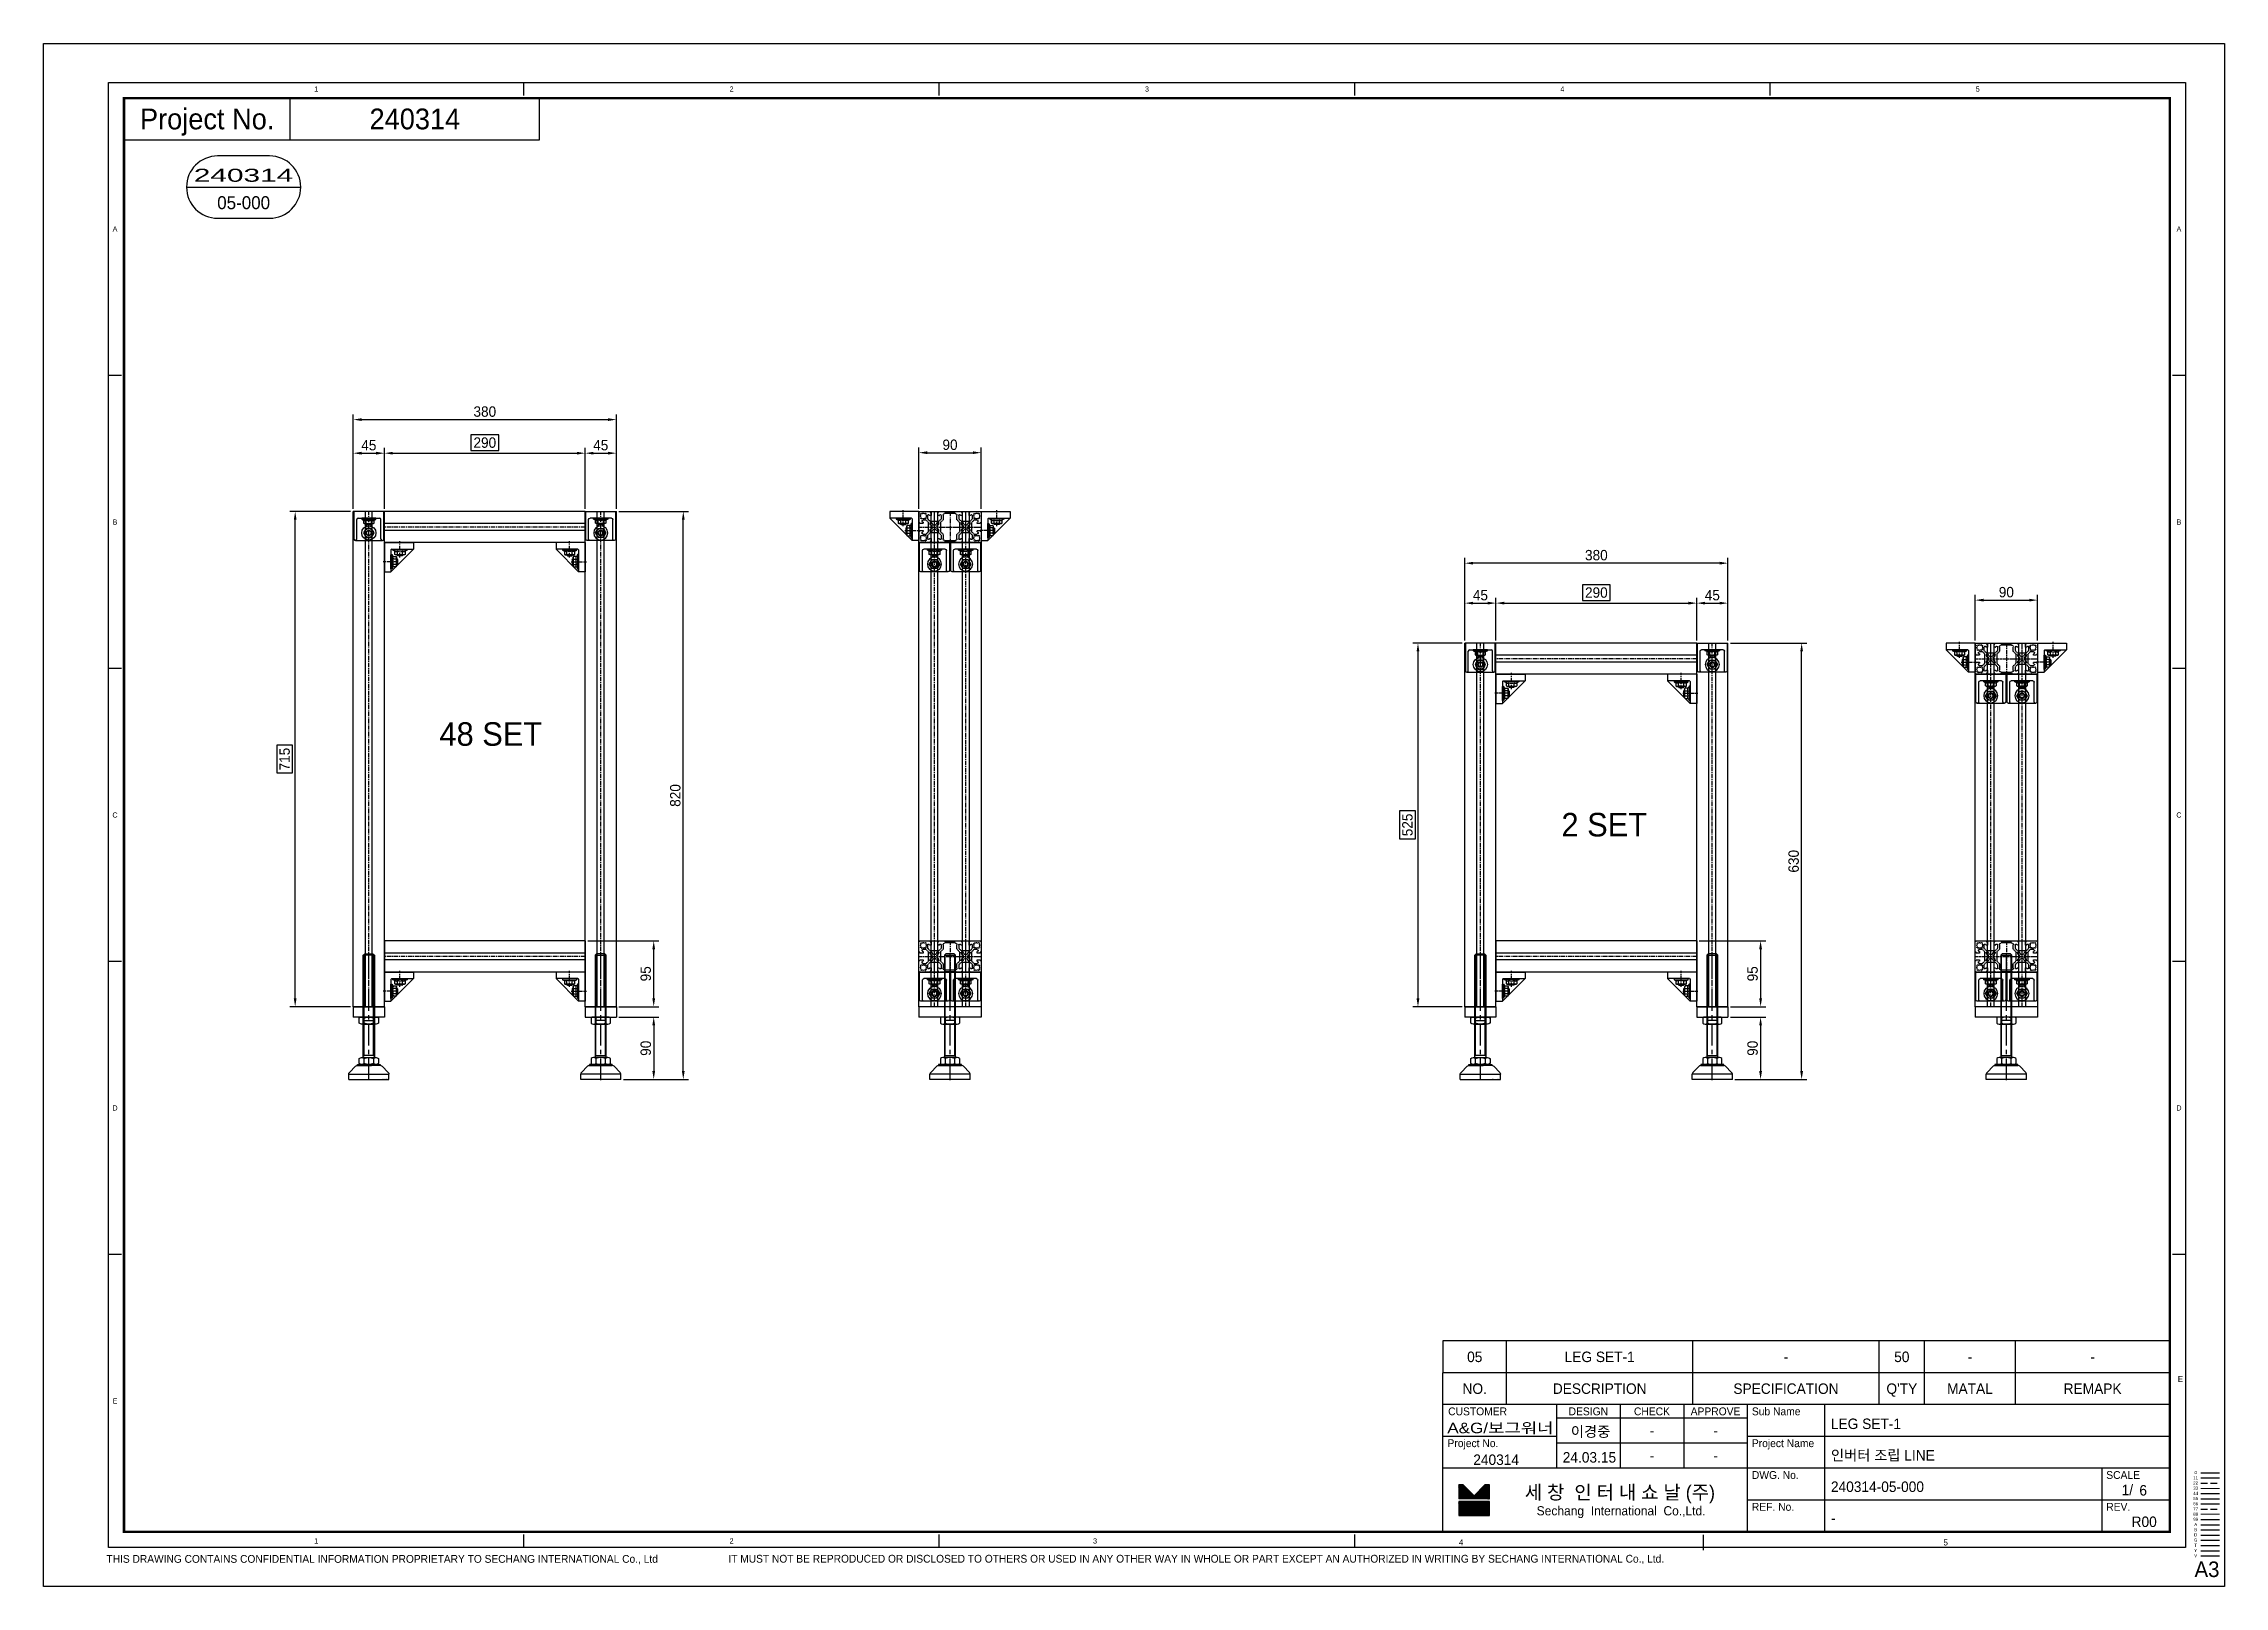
# Model space of a CAD drawing. Header units: inches. Extents: x 0 to 77285, y -118 to 40065.
# Drawn here: x 67940 to 71090, y 7929 to 10156 of the extents above; entities that cross this region are included whole.
import ezdxf
from ezdxf.enums import TextEntityAlignment as Align

# ---------------------------------------------------------------- set-up
doc = ezdxf.new("R2010")
doc.units = ezdxf.units.IN
doc.header["$LTSCALE"] = 5
doc.header["$MEASUREMENT"] = 0
for name, pattern in [('CENTER', [2, 1.25, -0.25, 0.25, -0.25]), ('HIDDEN', [0.375, 0.25, -0.125]), ('PHANTOM', [2.5, 1.25, -0.25, 0.25, -0.25, 0.25, -0.25])]:
    doc.linetypes.add(name, pattern=pattern)
for name, color, linetype in [('11', 1, 'CENTER'), ('22', 2, 'HIDDEN'), ('44', 4, 'Continuous'), ('55', 5, 'Continuous'), ('66', 6, 'PHANTOM'), ('77', 40, 'HIDDEN'), ('99', 181, 'Continuous'), ('A', 8, 'Continuous'), ('B', 123, 'Continuous'), ('D', 3, 'Continuous'), ('G', 231, 'Continuous'), ('T', 3, 'Continuous'), ('VV', 1, 'Continuous'), ('Y', 60, 'Continuous')]:
    doc.layers.add(name, color=color, linetype=linetype)
doc.layers.add('33', color=3, linetype='PHANTOM', lineweight=9)
doc.layers.add('88', color=35, linetype='Continuous', lineweight=5)
doc.styles.add('SCI', font='')
doc.styles.get('SCI').set_extended_font_data('Gulim')
doc.dimstyles.new('S', dxfattribs={"dimscale": 100, "dimtxt": 2.5, "dimasz": 2, "dimexe": 1.25, "dimexo": 0.625, "dimgap": -0.625, "dimtad": 1, "dimdec": 8, "dimtxsty": 'SCI', "dimcen": 2.5, "dimclrd": 1, "dimclre": 1, "dimclrt": 7, "dimadec": 8, "dimazin": 2, "dimtfac": 1, "dimtdec": 8, "dimtmove": 0, "dimatfit": 3, "dimfxl": 1, "dimarcsym": 0})
doc.dimstyles.new('SCH', dxfattribs={"dimtxt": 2.5, "dimasz": 2, "dimexe": 1.25, "dimexo": 0.625, "dimtad": 1, "dimdec": 8, "dimtxsty": 'SCI', "dimcen": 2.5, "dimclrd": 4, "dimclre": 4, "dimclrt": 7, "dimadec": 8, "dimazin": 2, "dimtfac": 1, "dimtdec": 8, "dimtmove": 0, "dimatfit": 3, "dimfxl": 1, "dimarcsym": 0})

msp = doc.modelspace()

# ---------------------------------------------------------------- texts
at = {"style": 'SCI'}
for s, height, p in [('240314', 30, (68475.97535195, 10047.39629754)), ('05-000', 18.75, (68228.65442512, 9926.50093172)), ('05', 15.144230769, (70006.91285195, 8260.05254754)), ('LEG SET-1', 15.144230769, (70187.38160195, 8260.05254754)), ('-', 15.14423077, (70456.44410195, 8260.05254754)), ('50', 15.144230769, (70623.78785195, 8260.05254754)), ('-', 15.14423077, (70722.22535195, 8260.05254754)), ('-', 15.14423077, (70899.41285195, 8260.05254754))]:
    msp.add_text(s, height=height, dxfattribs=at).set_placement(p, align=Align.MIDDLE_CENTER)
at = {"style": 'SCI', "width": 1.63101}
msp.add_text('240314', height=18.75, dxfattribs=at).set_placement((68156.64914456, 9956.71242468), (68300.31269272, 9956.71242468), align=Align.FIT)
at = {"style": 'SCI'}
for s, p in [('48 SET', (68511.46245469, 9159.34691953)), ('2 SET', (70132.15010587, 9028.44583346))]:
    msp.add_text(s, height=34.009434135, dxfattribs=at).set_placement(p, align=Align.MIDDLE_LEFT)
at = {"color": 40, "style": 'SCI', "width": 1.13984}
msp.add_text('A&G/보그워너', height=15.144230769, dxfattribs=at).set_placement((69967.25893315, 8149.77382398), (70120.70912866, 8149.77382398), align=Align.FIT)
at = {"color": 40, "style": 'SCI'}
for s, height, p in [('LEG SET-1', 15.144230769, (70521.38476746, 8163.38187447)), ('인버터 조립 LINE', 15.1442307692, (70521.38476746, 8117.94918216)), ('240314-05-000', 15.1442307692, (70521.38476746, 8072.51648985)), ('6', 15.14423077, (70966.94495561, 8067.342211)), ('-', 15.14423077, (70521.38476746, 8027.08379754))]:
    msp.add_text(s, height=height, dxfattribs=at).set_placement(p, align=Align.MIDDLE_LEFT)
for s, p in [('240314', (70037.82128139, 8111.51288408)), ('24.03.15', (70172.56948221, 8114.920336)), ('R00', (70973.87198657, 8021.9095187))]:
    msp.add_text(s, height=15.144230769, dxfattribs=at).set_placement(p, align=Align.MIDDLE_CENTER)

# ---------------------------------------------------------------- blocks, each defined once
blk = doc.blocks.new('A$C47db6cef')
at = {"ltscale": 0.506191}
for p, q in [((0, 43), (0, 28.5)), ((16.5, 45), (2, 45)), ((3.1, 40.5), (2.3, 41.3)), ((2.3, 35.7), (3.1, 36.5)), ((3.7, 42.7), (4.5, 41.9)), ((4.5, 35.1), (3.7, 34.3)), ((6, 32.5), (10.5, 32.5)), ((8.5, 41.9), (9.3, 42.7)), ((9.3, 34.3), (8.5, 35.1)), ((10.7, 41.3), (9.9, 40.5)), ((9.9, 36.5), (10.7, 35.7)), ((10.5, 32.5), (14, 29)), ((12.5, 34.5), (12.5, 39)), ((16, 31), (12.5, 34.5)), ((15.5, 39), (17.5, 39)), ((16.5, 43.5), (16.5, 45)), ((28.5, 45), (16.5, 45)), ((17.5, 43.5), (16.5, 43.5)), ((17.5, 39), (17.5, 43.5)), ((27.5, 43.5), (27.5, 39)), ((28.5, 43.5), (27.5, 43.5)), ((27.5, 39), (29.5, 39)), ((28.5, 45), (28.5, 43.5)), ((36.5, 45), (28.5, 45)), ((32.5, 34.5), (29, 31)), ((31, 29), (35, 33)), ((32.5, 39), (32.5, 34.5)), ((35, 33), (35, 39.5)), ((37, 44.5), (36.5, 45)), ((44.7, 44.5), (37, 44.5)), ((37.5, 42), (52.5, 42)), ((45, 44.2), (44.7, 44.5)), ((45.3, 44.5), (45, 44.2)), ((53, 44.5), (45.3, 44.5)), ((53.5, 45), (53, 44.5)), ((61.5, 45), (53.5, 45)), ((55, 39.5), (55, 33)), ((55, 33), (59, 29)), ((57.5, 34.5), (57.5, 39)), ((61, 31), (57.5, 34.5)), ((60.5, 39), (62.5, 39)), ((61.5, 43.5), (61.5, 45)), ((73.5, 45), (61.5, 45)), ((62.5, 43.5), (61.5, 43.5)), ((62.5, 39), (62.5, 43.5)), ((72.5, 43.5), (72.5, 39)), ((73.5, 43.5), (72.5, 43.5)), ((72.5, 39), (74.5, 39)), ((73.5, 45), (73.5, 43.5)), ((88, 45), (73.5, 45)), ((77.5, 34.5), (74, 31)), ((76, 29), (79.5, 32.5)), ((77.5, 39), (77.5, 34.5)), ((80.1, 40.5), (79.3, 41.3)), ((79.3, 35.7), (80.1, 36.5)), ((79.5, 32.5), (84, 32.5)), ((80.7, 42.7), (81.5, 41.9)), ((81.5, 35.1), (80.7, 34.3)), ((85.5, 41.9), (86.3, 42.7)), ((86.3, 34.3), (85.5, 35.1)), ((87.7, 41.3), (86.9, 40.5)), ((86.9, 36.5), (87.7, 35.7)), ((90, 28.5), (90, 43)), ((0, 28.5), (1.5, 28.5)), ((0, 28.5), (0, 16.5)), ((0, 16.5), (0, 2)), ((1.5, 16.5), (0, 16.5)), ((1.5, 28.5), (1.5, 27.5)), ((1.5, 27.5), (6, 27.5)), ((1.5, 17.5), (1.5, 16.5)), ((6, 17.5), (1.5, 17.5)), ((2, 0), (16.5, 0)), ((3.1, 8.5), (2.3, 9.3)), ((2.3, 3.7), (3.1, 4.5)), ((3.7, 10.7), (4.5, 9.9)), ((4.5, 3.1), (3.7, 2.3)), ((6, 27.5), (6, 29.5)), ((6, 15.5), (6, 17.5)), ((10.5, 12.5), (6, 12.5)), ((8.5, 9.9), (9.3, 10.7)), ((9.3, 2.3), (8.5, 3.1)), ((10.7, 9.3), (9.9, 8.5)), ((9.9, 4.5), (10.7, 3.7)), ((14, 16), (10.5, 12.5)), ((12.5, 10.5), (16, 14)), ((12.5, 6), (12.5, 10.5)), ((14, 29), (14, 22.8)), ((14, 22.8), (14.3, 22.5)), ((14.3, 22.5), (14, 22.2)), ((14, 22.2), (14, 16)), ((17.5, 6), (15.5, 6)), ((22.2, 31), (16, 31)), ((16, 26.3), (16, 28)), ((19.5, 24.2), (16, 26.3)), ((16, 18.7), (19.5, 20.8)), ((16, 17), (16, 18.7)), ((16, 14), (22.2, 14)), ((16.5, 1.5), (17.5, 1.5)), ((16.5, 0), (16.5, 1.5)), ((16.5, 0), (28.5, 0)), ((17, 29), (18.7, 29)), ((18.7, 16), (17, 16)), ((17.5, 1.5), (17.5, 6)), ((18.7, 29), (20.8, 25.5)), ((20.8, 19.5), (18.7, 16)), ((22.5, 30.7), (22.2, 31)), ((22.2, 14), (22.5, 14.3)), ((22.8, 31), (22.5, 30.7)), ((22.5, 14.3), (22.8, 14)), ((29, 31), (22.8, 31)), ((22.8, 14), (29, 14)), ((24.2, 25.5), (26.3, 29)), ((26.3, 16), (24.2, 19.5)), ((29, 26.3), (25.5, 24.2)), ((25.5, 20.8), (29, 18.7)), ((26.3, 29), (28, 29)), ((28, 16), (26.3, 16)), ((27.5, 6), (27.5, 1.5)), ((29.5, 6), (27.5, 6)), ((27.5, 1.5), (28.5, 1.5)), ((28.5, 1.5), (28.5, 0)), ((28.5, 0), (35.5, 0)), ((29, 28), (29, 26.3)), ((29, 18.7), (29, 17)), ((29, 14), (32.5, 10.5)), ((31, 16), (31, 29)), ((35, 12), (31, 16)), ((32.5, 10.5), (32.5, 6)), ((35, 5.5), (35, 12)), ((35.5, 0), (36, 0.5)), ((36, 0.5), (44.7, 0.5)), ((52.5, 3), (37.5, 3)), ((44.7, 0.5), (45, 0.8)), ((45, 0.8), (45.3, 0.5)), ((45.3, 0.5), (54, 0.5)), ((54, 0.5), (54.5, 0)), ((59, 16), (55, 12)), ((55, 12), (55, 5.5)), ((57.5, 10.5), (61, 14)), ((57.5, 6), (57.5, 10.5)), ((59, 29), (59, 16)), ((62.5, 6), (60.5, 6)), ((67.2, 31), (61, 31)), ((61, 26.3), (61, 28)), ((64.5, 24.2), (61, 26.3)), ((61, 18.7), (64.5, 20.8)), ((61, 17), (61, 18.7)), ((61, 14), (67.2, 14)), ((61.5, 1.5), (62.5, 1.5)), ((61.5, 0), (61.5, 1.5)), ((62, 29), (63.7, 29)), ((63.7, 16), (62, 16)), ((62.5, 1.5), (62.5, 6)), ((63.7, 29), (65.8, 25.5)), ((65.8, 19.5), (63.7, 16)), ((67.5, 30.7), (67.2, 31)), ((67.2, 14), (67.5, 14.3)), ((67.8, 31), (67.5, 30.7)), ((67.5, 14.3), (67.8, 14)), ((74, 31), (67.8, 31)), ((67.8, 14), (74, 14)), ((69.2, 25.5), (71.3, 29)), ((71.3, 16), (69.2, 19.5)), ((74, 26.3), (70.5, 24.2)), ((70.5, 20.8), (74, 18.7)), ((71.3, 29), (73, 29)), ((73, 16), (71.3, 16)), ((72.5, 6), (72.5, 1.5)), ((74.5, 6), (72.5, 6)), ((72.5, 1.5), (73.5, 1.5)), ((73.5, 1.5), (73.5, 0)), ((74, 28), (74, 26.3)), ((74, 18.7), (74, 17)), ((74, 14), (77.5, 10.5)), ((75.7, 22.5), (76, 22.8)), ((76, 22.2), (75.7, 22.5)), ((76, 22.8), (76, 29)), ((76, 16), (76, 22.2)), ((79.5, 12.5), (76, 16)), ((77.5, 10.5), (77.5, 6)), ((80.1, 8.5), (79.3, 9.3)), ((79.3, 3.7), (80.1, 4.5)), ((84, 12.5), (79.5, 12.5)), ((80.7, 10.7), (81.5, 9.9)), ((81.5, 3.1), (80.7, 2.3)), ((84, 29.5), (84, 27.5)), ((84, 27.5), (88.5, 27.5)), ((84, 17.5), (84, 15.5)), ((88.5, 17.5), (84, 17.5)), ((85.5, 9.9), (86.3, 10.7)), ((86.3, 2.3), (85.5, 3.1)), ((87.7, 9.3), (86.9, 8.5)), ((86.9, 4.5), (87.7, 3.7)), ((88.5, 28.5), (90, 28.5)), ((88.5, 27.5), (88.5, 28.5)), ((88.5, 16.5), (88.5, 17.5)), ((90, 16.5), (88.5, 16.5)), ((90, 16.5), (90, 28.5)), ((90, 2), (90, 16.5))]:
    blk.add_line(p, q, dxfattribs=at)
for p, q in [((54.5, 0), (61.5, 0)), ((61.5, 0), (73.5, 0)), ((73.5, 0), (88, 0))]:
    blk.add_line(p, q)
for centre, radius, start, end in [((2, 43), 2, 90, 180), ((6.5, 38.5), 5, 123.463, 146.537), ((6.5, 38.5), 5, 213.463, 236.537), ((6.5, 38.5), 4, 149.4775, 210.5225), ((6.5, 38.5), 4, 59.4775, 120.5225), ((6.5, 38.5), 4, 239.4775, 300.5225), ((6, 31), 1.5, 90, 270), ((6.5, 38.5), 5, 33.463, 56.537), ((6.5, 38.5), 5, 303.463, 326.537), ((6.5, 38.5), 4, 329.4775, 30.5225), ((14, 39), 1.5, 0, 180), ((31, 39), 1.5, 0, 180), ((37.5, 39.5), 2.5, 90, 180), ((52.5, 39.5), 2.5, 0, 90), ((59, 39), 1.5, 0, 180), ((76, 39), 1.5, 0, 180), ((83.5, 38.5), 5, 123.463, 146.537), ((83.5, 38.5), 5, 213.463, 236.537), ((83.5, 38.5), 4, 149.4775, 210.5225), ((83.5, 38.5), 4, 59.4775, 120.5225), ((83.5, 38.5), 4, 239.4775, 300.5225), ((84, 31), 1.5, 270, 90), ((83.5, 38.5), 5, 33.463, 56.537), ((83.5, 38.5), 5, 303.463, 326.537), ((83.5, 38.5), 4, 329.4775, 30.5225), ((88, 43), 2, 0, 90), ((2, 2), 2, 180, 270), ((6.5, 6.5), 5, 123.463, 146.537), ((6.5, 6.5), 5, 213.463, 236.537), ((6.5, 6.5), 4, 149.4775, 210.5225), ((6, 14), 1.5, 90, 270), ((6.5, 6.5), 4, 59.4775, 120.5225), ((6.5, 6.5), 4, 239.4775, 300.5225), ((6.5, 6.5), 5, 33.463, 56.537), ((6.5, 6.5), 5, 303.463, 326.537), ((6.5, 6.5), 4, 329.4775, 30.5225), ((14, 6), 1.5, 180, 0), ((17, 28), 1, 90, 180), ((17, 17), 1, 180, 270), ((22.5, 22.5), 3.5, 150, 210), ((22.5, 22.5), 3.5, 60, 120), ((22.5, 22.5), 3.5, 240, 300), ((22.5, 22.5), 3.5, 330, 30), ((28, 28), 1, 0, 90), ((28, 17), 1, 270, 0), ((31, 6), 1.5, 180, 0), ((37.5, 5.5), 2.5, 180, 270), ((52.5, 5.5), 2.5, 270, 0), ((59, 6), 1.5, 180, 0), ((62, 28), 1, 90, 180), ((62, 17), 1, 180, 270), ((67.5, 22.5), 3.5, 150, 210), ((67.5, 22.5), 3.5, 60, 120), ((67.5, 22.5), 3.5, 240, 300), ((67.5, 22.5), 3.5, 330, 30), ((73, 28), 1, 0, 90), ((73, 17), 1, 270, 0), ((76, 6), 1.5, 180, 0), ((83.5, 6.5), 5, 123.463, 146.537), ((83.5, 6.5), 5, 213.463, 236.537), ((83.5, 6.5), 4, 149.4775, 210.5225), ((83.5, 6.5), 4, 59.4775, 120.5225), ((83.5, 6.5), 4, 239.4775, 300.5225), ((84, 14), 1.5, 270, 90), ((83.5, 6.5), 5, 33.463, 56.537), ((83.5, 6.5), 5, 303.463, 326.537), ((83.5, 6.5), 4, 329.4775, 30.5225), ((88, 2), 2, 270, 0)]:
    blk.add_arc(centre, radius, start, end, dxfattribs=at)
at = {"layer": '11', "ltscale": 0.506191}
for p, q in [((22.5, 45), (22.5, 0)), ((67.5, 0), (67.5, 45)), ((90, 22.5), (0, 22.5))]:
    blk.add_line(p, q, dxfattribs=at)
at = {"layer": '11'}
blk.add_line((45, 45), (45, 0), dxfattribs=at)
at = {"layer": 'A', "ltscale": 0.506191}
for p, q in [((0, 45), (0, 43)), ((2, 45), (0, 45)), ((53.5, 45), (36.5, 45)), ((90, 45), (88, 45)), ((90, 43), (90, 45)), ((0, 2), (0, 0)), ((0, 0), (2, 0)), ((35.5, 0), (54.5, 0)), ((90, 0), (90, 2))]:
    blk.add_line(p, q, dxfattribs=at)
at = {"layer": 'A'}
blk.add_line((88, 0), (90, 0), dxfattribs=at)
blk = doc.blocks.new('af!@$!2^^&&@$aD읾ㅇㄹA$C5BB358B1')
for p, q in [((1.7, 42), (43.7, 42)), ((1.7, 42), (1.7, 0)), ((12.2, 32.5), (11.2, 31.5)), ((43.7, 32.5), (11.2, 0)), ((12.2, 32.5), (43.7, 32.5)), ((14, 32.5), (34.5, 32.5)), ((14, 31), (14, 32.5)), ((34.5, 32.5), (34.5, 31)), ((43.7, 42), (43.7, 32.5)), ((11.2, 31.5), (11.2, 0)), ((11.2, 24.7), (12.7, 24.7)), ((11.2, 4), (11.2, 24.5)), ((12.7, 4.2), (11.2, 4.2)), ((12.7, 24.7), (12.7, 4.2)), ((12.7, 24.7), (14, 22)), ((14, 7), (12.7, 4.2)), ((34.5, 31), (14, 31)), ((16.7, 29.7), (14, 31)), ((14, 22), (18.6, 22)), ((18.6, 18.3), (14, 18.3)), ((18.6, 10.7), (14, 10.7)), ((18.6, 7), (14, 7)), ((16.7, 25.1), (16.7, 29.7)), ((17.8, 24.5), (16.7, 25.1)), ((30.7, 24.5), (17.8, 24.5)), ((18.6, 22), (19.2, 20.9)), ((19.2, 8.1), (18.6, 7)), ((19.2, 20.9), (19.2, 8.1)), ((19.9, 18.5), (19.2, 18.5)), ((19.9, 10.5), (19.2, 10.5)), ((19.9, 18.5), (19.9, 10.5)), ((20.7, 17.7), (19.9, 18.5)), ((20.7, 11.3), (19.9, 10.5)), ((20.2, 23.8), (20.2, 24.5)), ((28.2, 23.8), (20.2, 23.8)), ((21, 23), (20.2, 23.8)), ((20.5, 25.1), (20.5, 29.7)), ((20.7, 17.7), (20.7, 11.3)), ((27.4, 23), (21, 23)), ((27.4, 23), (28.2, 23.8)), ((28, 25.1), (28, 29.7)), ((28.2, 23.8), (28.2, 24.5)), ((31.7, 25.1), (30.7, 24.5)), ((34.5, 31), (31.7, 29.7)), ((31.7, 29.7), (31.7, 25.1)), ((1.7, 0), (11.2, 0))]:
    blk.add_line(p, q)
for centre, radius, start, end in [((11.6, 20.1), 3.06, 322.1211, 37.8789), ((3.4, 14.5), 11.3, 340.5288, 19.4712), ((11.6, 8.9), 3.06, 322.1211, 37.8789), ((18.6, 32.1), 3.06, 232.1211, 307.8789), ((18.6, 27.6), 3.06, 232.1211, 307.8789), ((16.2, 20.1), 3.06, 322.1211, 37.8789), ((8, 14.5), 11.3, 340.5288, 19.4712), ((16.2, 8.9), 3.06, 322.1211, 37.8789), ((24.2, 40.3), 11.3, 250.5288, 289.4712), ((24.2, 35.8), 11.3, 250.5288, 289.4712), ((29.9, 32.1), 3.06, 232.1211, 307.8789), ((29.9, 27.6), 3.06, 232.1211, 307.8789)]:
    blk.add_arc(centre, radius, start, end)
at = {"layer": '11'}
for p, q in [((24.2, 20.7), (24.2, 44)), ((21.8, 14.5), (0, 14.5))]:
    blk.add_line(p, q, dxfattribs=at)
blk = doc.blocks.new('A$C632A6005')
for p, q in [((-21.5, 0), (-21.5, -40)), ((21.5, 0), (-21.5, 0)), ((-17.5, -40), (-17.5, -11.5)), ((-15.5, -9.5), (15.5, -9.5)), ((10.3, -9.5), (-10.2, -9.5)), ((-10.2, -9.5), (-10.2, -11)), ((-10.2, -11), (10.3, -11)), ((-10.2, -11), (-7.5, -12.3)), ((-7.5, -12.3), (-7.5, -16.9)), ((-7.5, -16.9), (-6.4, -17.5)), ((-3.8, -24.5), (-7.5, -31)), ((-7.5, -31), (-3.8, -37.5)), ((-6.4, -17.5), (6.4, -17.5)), ((-4, -18.2), (-4, -17.5)), ((-4, -18.2), (4, -18.2)), ((-3.2, -19), (-4, -18.2)), ((-3.8, -16.9), (-3.8, -12.3)), ((3.8, -24.5), (-3.8, -24.5)), ((-3.2, -19), (3.2, -19)), ((3.2, -19), (4, -18.2)), ((3.8, -16.9), (3.8, -12.3)), ((7.5, -31), (3.8, -24.5)), ((3.8, -37.5), (7.5, -31)), ((4, -18.2), (4, -17.5)), ((6.4, -17.5), (7.5, -16.9)), ((7.5, -12.3), (10.3, -11)), ((7.5, -16.9), (7.5, -12.3)), ((10.3, -11), (10.3, -9.5)), ((17.5, -40), (17.5, -11.5)), ((21.5, -40.1), (21.5, 0)), ((-19.5, -42), (19.6, -42)), ((-3.8, -37.5), (3.8, -37.5))]:
    blk.add_line(p, q)
for radius in [10.2, 6.5, 4, 3.2]:
    blk.add_circle((0, -31), radius)
for centre, radius, start, end in [((-15.5, -11.5), 2, 90, 180), ((-5.6, -9.9), 3.06, 232.1211, 307.8789), ((-5.6, -14.4), 3.06, 232.1211, 307.8789), ((0, -22.5), 4.1, 121.3886, 166.7272), ((0, -1.7), 11.3, 250.5288, 289.4712), ((0, -6.2), 11.3, 250.5288, 289.4712), ((0, -22.5), 4.1, 13.2728, 58.6114), ((5.6, -9.9), 3.06, 232.1211, 307.8789), ((5.6, -14.4), 3.06, 232.1211, 307.8789), ((15.5, -11.5), 2, 0, 90), ((-19.5, -40), 2, 180, 270), ((-19.5, -40), 2, 270, 0), ((19.5, -40), 2, 180, 270), ((19.6, -40.1), 1.9, 270, 0)]:
    blk.add_arc(centre, radius, start, end)
blk = doc.blocks.new('A$Cf1812530')
for p, q in [((-90, 0), (0, 0)), ((-90, 0), (-90, -15)), ((0, 0), (0, -15)), ((-90, -15), (0, -15))]:
    blk.add_line(p, q)
blk = doc.blocks.new('A$Ca3d7606b')
for p, q in [((-6.9, 1.3), (-6.9, 8.7)), ((-6.9, 1.3), (-6.9, 8.7)), ((-6.9, 8.7), (-6.9, 1.3)), ((6.9, 0), (-6.9, 0)), ((6.9, 0), (-6.9, 0)), ((6.9, 1.3), (6.9, 8.7)), ((6.9, 1.3), (6.9, 8.7)), ((6.9, 1.3), (6.9, 8.7))]:
    blk.add_line(p, q)
for points in [[(-13.9, 8.7), (-13.9, 1.3)], [(10.4, 10), (-10.4, 10)], [(-10.4, 0), (10.4, 0)], [(13.9, 1.3), (13.9, 8.7)]]:
    blk.add_lwpolyline(points)
for centre, radius, start, end in [((-10.4, 4.9), 5.14, 47.6569, 132.3431), ((-10.4, 5.1), 5.14, 227.6569, 312.3431), ((0, -8.6), 18.6, 68.0805, 111.9195), ((0, 18.6), 18.6, 248.0805, 291.9195), ((10.4, 4.9), 5.14, 47.6569, 132.3431), ((10.4, 5.1), 5.14, 227.6569, 312.3431)]:
    blk.add_arc(centre, radius, start, end)
blk = doc.blocks.new('A$C68f407b1')
for p, q in [((-6, 181.5), (-8, 179.5)), ((-8, 179.5), (-8, 33.5)), ((-8, 179.5), (8, 179.5)), ((6, 181.5), (-6, 181.5)), ((8, 179.5), (6, 181.5)), ((8, 33.5), (8, 179.5)), ((-8, 34.5), (-8, 31.5)), ((8, 31.5), (8, 34.5)), ((-29, 0), (-29, 7.5)), ((29, 7.5), (-29, 7.5)), ((29, 0), (-29, 0)), ((-27.9, 9.8), (-19.2, 19.3)), ((-17.3, 20), (-4, 20)), ((-6.9, 30.2), (-6.9, 22.8)), ((17.3, 20), (-4, 20)), ((6.9, 22.8), (6.9, 30.2)), ((27.9, 9.8), (19.2, 19.3)), ((29, 0), (29, 7.5))]:
    blk.add_line(p, q)
for points in [[(10.4, 31.5), (-10.4, 31.5)], [(-13.9, 30.2), (-13.9, 22.8)], [(-10.4, 21.5), (10.4, 21.5)], [(13.9, 22.8), (13.9, 30.2)]]:
    blk.add_lwpolyline(points)
blk.add_lwpolyline([(-16.5, 20), (16.5, 20), (16.5, 21.5), (-16.5, 21.5)], close=True)
for centre, radius, start, end in [((-10.4, 26.4), 5.14, 47.6569, 132.3431), ((0, 12.9), 18.6, 68.0805, 111.9195), ((10.4, 26.4), 5.14, 47.6569, 132.3431), ((-26, 7.5), 3, 128.8507, 180), ((-17.3, 17), 3, 90, 128.8507), ((-10.4, 26.6), 5.14, 227.6569, 312.3431), ((0, 40.1), 18.6, 248.0805, 291.9195), ((10.4, 26.6), 5.14, 227.6569, 312.3431), ((17.3, 17), 3, 51.1493, 90), ((26, 7.5), 3, 0, 51.1493)]:
    blk.add_arc(centre, radius, start, end)
at = {"layer": '11', "ltscale": 5}
blk.add_line((0, -1), (0, 181.5), dxfattribs=at)
at = {"layer": 'A'}
blk.add_line((8, 85), (-8, 85), dxfattribs=at)
at = {"layer": 'T'}
for p, q in [((-6.9, 34.5), (-6.9, 180.6)), ((6.9, 34.5), (6.9, 180.6)), ((-6.9, 34.5), (-8, 33.5)), ((-6.9, 34.5), (6.9, 34.5)), ((8, 33.5), (6.9, 34.5))]:
    blk.add_line(p, q, dxfattribs=at)
at = {"layer": '44', "insert": (-27.6, 1.1), "char_height": 0.64, "width": 16.63, "attachment_point": 1, "style": 'SCI'}
blk.add_mtext('Q-MASTER SM16-150-58', dxfattribs=at)
blk = doc.blocks.new('A$C916a343e')
for p, q in [((-45, 0), (45, 0)), ((-45, -715, 0), (-45, 0)), ((45, 0), (45, -715, 0)), ((45, -715, 0), (-45, -715, 0))]:
    blk.add_line(p, q)
at = {"layer": '11'}
for p, q in [((-22.5, -715, 0), (-22.5, 0)), ((22.5, 0), (22.5, -715, 0))]:
    blk.add_line(p, q, dxfattribs=at)
at = {"layer": 'A'}
for p, q in [((-27.5, -715, 0), (-27.5, 0)), ((-17.5, -715, 0), (-17.5, 0)), ((17.5, 0), (17.5, -715, 0)), ((27.5, 0), (27.5, -715, 0))]:
    blk.add_line(p, q, dxfattribs=at)
at = {"xscale": -1}
blk.add_blockref('A$Cf1812530', (-45, -715, 0), dxfattribs=at)
at = {"layer": '22', "xscale": -1}
for p in [(45, -45), (45, -665, 0)]:
    blk.add_blockref('A$C47db6cef', p, dxfattribs=at)
at = {"layer": '44', "extrusion": (0, 0, -1), "zscale": -1}
blk.add_blockref('af!@$!2^^&&@$aD읾ㅇㄹA$C5BB358B1', (43.3, -42), dxfattribs=at)
at = {"layer": '44', "extrusion": (0, 0, -1), "xscale": -1, "zscale": -1}
blk.add_blockref('af!@$!2^^&&@$aD읾ㅇㄹA$C5BB358B1', (-43.3, -42), dxfattribs=at)
at = {"layer": '44', "xscale": -1}
for p in [(-22.5, -45), (22.5, -45), (-22.5, -665, 0), (22.5, -665, 0)]:
    blk.add_blockref('A$C632A6005', p, dxfattribs=at)
at = {"layer": '44'}
for name, p in [('A$C68f407b1', (0, -820, 0)), ('A$Ca3d7606b', (0, -740, 0))]:
    blk.add_blockref(name, p, dxfattribs=at)
blk = doc.blocks.new('A$Cec259d19')
for p, q in [((0, 15), (45, 15)), ((0, 15), (0, 0)), ((0, 0), (45, 0)), ((45, 15), (45, 0))]:
    blk.add_line(p, q)
blk = doc.blocks.new('A$Cdd2ecb14')
for p, q in [((312.5, 0), (22.5, 0, 0)), ((312.5, -715, 0), (312.5, 0)), ((312.5, 0), (357.5, 0)), ((357.5, -715, 0), (357.5, 0)), ((-22.5, -715, 0), (-22.5, 0, 0)), ((22.5, 0, 0), (-22.5, 0, 0)), ((22.5, -715, 0), (22.5, 0, 0)), ((312.5, -45), (22.5, -45, 0)), ((312.5, -620, 0), (22.5, -620, 0)), ((22.5, -620, 0), (22.5, -665, 0)), ((312.5, -620, 0), (312.5, -665, 0)), ((312.5, -665, 0), (22.5, -665, 0)), ((-22.5, -715, 0), (22.5, -715, 0)), ((357.5, -715, 0), (312.5, -715, 0))]:
    blk.add_line(p, q)
at = {"layer": '11'}
for p, q in [((335, -715, 0), (335, 0)), ((0, -715, 0), (0, 0, 0)), ((312.5, -22.5), (22.5, -22.5, 0)), ((312.5, -642.5, 0), (22.5, -642.5, 0))]:
    blk.add_line(p, q, dxfattribs=at)
at = {"layer": 'A'}
for p, q in [((330, -715, 0), (330, 0)), ((340, -715, 0), (340, 0)), ((-5, -715, 0), (-5, 0, 0)), ((5, -715, 0), (5, 0, 0)), ((312.5, -17.5), (22.5, -17.5, 0)), ((312.5, -27.5), (22.5, -27.5, 0)), ((312.5, -637.5, 0), (22.5, -637.5, 0)), ((312.5, -647.5, 0), (22.5, -647.5, 0))]:
    blk.add_line(p, q, dxfattribs=at)
at = {"xscale": -1}
blk.add_blockref('A$Cec259d19', (22.5, -730, 0), dxfattribs=at)
blk.add_blockref('A$Cec259d19', (312.5, -730, 0))
at = {"layer": '44'}
for name, p in [('A$C632A6005', (0, 0, 0)), ('A$C68f407b1', (335, -820, 0)), ('A$Ca3d7606b', (335, -740, 0))]:
    blk.add_blockref(name, p, dxfattribs=at)
at = {"layer": '44', "xscale": -1}
for name, p in [('A$C632A6005', (335, 0)), ('A$C68f407b1', (0, -820, 0)), ('A$Ca3d7606b', (0, -740, 0))]:
    blk.add_blockref(name, p, dxfattribs=at)
at = {"layer": '44', "extrusion": (0, 0, -1), "xscale": -1, "zscale": -1}
for p in [(-20.8, -87, 0), (-20.8, -707, 0)]:
    blk.add_blockref('af!@$!2^^&&@$aD읾ㅇㄹA$C5BB358B1', p, dxfattribs=at)
at = {"layer": '44', "extrusion": (0, 0, -1), "zscale": -1}
for p in [(-314.2, -87), (-314.2, -707, 0)]:
    blk.add_blockref('af!@$!2^^&&@$aD읾ㅇㄹA$C5BB358B1', p, dxfattribs=at)
blk = doc.blocks.new('A$C3044599b')
for p, q in [((-45, 0), (45, 0)), ((-45, -525), (-45, 0)), ((45, 0), (45, -525)), ((45, -525), (-45, -525))]:
    blk.add_line(p, q)
at = {"layer": '11'}
for p, q in [((-22.5, -525), (-22.5, 0)), ((22.5, 0), (22.5, -525))]:
    blk.add_line(p, q, dxfattribs=at)
at = {"layer": 'A'}
for p, q in [((-27.5, -525), (-27.5, 0)), ((-17.5, -525), (-17.5, 0)), ((17.5, 0), (17.5, -525)), ((27.5, 0), (27.5, -525))]:
    blk.add_line(p, q, dxfattribs=at)
at = {"xscale": -1}
blk.add_blockref('A$Cf1812530', (-45, -525), dxfattribs=at)
at = {"layer": '22', "xscale": -1}
for p in [(45, -45), (45, -475)]:
    blk.add_blockref('A$C47db6cef', p, dxfattribs=at)
at = {"layer": '44', "extrusion": (0, 0, -1), "zscale": -1}
blk.add_blockref('af!@$!2^^&&@$aD읾ㅇㄹA$C5BB358B1', (43.3, -42), dxfattribs=at)
at = {"layer": '44', "extrusion": (0, 0, -1), "xscale": -1, "zscale": -1}
blk.add_blockref('af!@$!2^^&&@$aD읾ㅇㄹA$C5BB358B1', (-43.3, -42), dxfattribs=at)
at = {"layer": '44', "xscale": -1}
for p in [(-22.5, -45), (22.5, -45), (-22.5, -475), (22.5, -475)]:
    blk.add_blockref('A$C632A6005', p, dxfattribs=at)
at = {"layer": '44'}
for name, p in [('A$C68f407b1', (0, -630)), ('A$Ca3d7606b', (0, -550))]:
    blk.add_blockref(name, p, dxfattribs=at)
blk = doc.blocks.new('A$Cae6afed0')
for p, q in [((145, 0, 0), (-145, 0, 0)), ((145, -525, 0), (145, 0, 0)), ((145, 0, 0), (190, 0, 0)), ((190, -525, 0), (190, 0, 0)), ((-190, -525), (-190, 0, 0)), ((-145, 0, 0), (-190, 0, 0)), ((-145, -525), (-145, 0, 0)), ((145, -45, 0), (-145, -45, 0)), ((145, -430, 0), (-145, -430)), ((-145, -430), (-145, -475)), ((145, -430, 0), (145, -475, 0)), ((145, -475, 0), (-145, -475)), ((-190, -525), (-145, -525)), ((190, -525, 0), (145, -525, 0))]:
    blk.add_line(p, q)
at = {"layer": '11'}
for p, q in [((167.5, -525, 0), (167.5, 0, 0)), ((-167.5, -525), (-167.5, 0, 0)), ((145, -22.5, 0), (-145, -22.5, 0)), ((145, -452.5, 0), (-145, -452.5))]:
    blk.add_line(p, q, dxfattribs=at)
at = {"layer": 'A'}
for p, q in [((162.5, -525, 0), (162.5, 0, 0)), ((172.5, -525, 0), (172.5, 0, 0)), ((-172.5, -525), (-172.5, 0, 0)), ((-162.5, -525), (-162.5, 0, 0)), ((145, -17.5, 0), (-145, -17.5, 0)), ((145, -27.5, 0), (-145, -27.5, 0)), ((145, -447.5, 0), (-145, -447.5)), ((145, -457.5, 0), (-145, -457.5))]:
    blk.add_line(p, q, dxfattribs=at)
at = {"xscale": -1}
blk.add_blockref('A$Cec259d19', (-145, -540), dxfattribs=at)
blk.add_blockref('A$Cec259d19', (145, -540, 0))
at = {"layer": '44', "xscale": -1}
for name, p in [('A$C632A6005', (167.5, 0, 0)), ('A$C68f407b1', (-167.5, -630)), ('A$Ca3d7606b', (-167.5, -550))]:
    blk.add_blockref(name, p, dxfattribs=at)
at = {"layer": '44'}
for name, p in [('A$C632A6005', (-167.5, 0, 0)), ('A$C68f407b1', (167.5, -630, 0)), ('A$Ca3d7606b', (167.5, -550, 0))]:
    blk.add_blockref(name, p, dxfattribs=at)
at = {"layer": '44', "extrusion": (0, 0, -1), "xscale": -1, "zscale": -1}
for p in [(146.7, -87, 0), (146.7, -517)]:
    blk.add_blockref('af!@$!2^^&&@$aD읾ㅇㄹA$C5BB358B1', p, dxfattribs=at)
at = {"layer": '44', "extrusion": (0, 0, -1), "zscale": -1}
for p in [(-146.7, -87, 0), (-146.7, -517, 0)]:
    blk.add_blockref('af!@$!2^^&&@$aD읾ㅇㄹA$C5BB358B1', p, dxfattribs=at)
blk = doc.blocks.new('A$C60684f4e')
at = {"linetype": 'Continuous'}
h = blk.add_hatch(dxfattribs=at)
h.set_pattern_fill('ANSI31', color=5, scale=0.492673, style=0)
h.set_pattern_definition([(45, (-371.08822, -367.43104), (-0.043546589, 0.043546589), [])])
h.paths.add_polyline_path([(278.45, -280.17), (278.45, -277.46), (277.58, -277.46), (275.49, -279.55), (273.4, -277.46), (272.54, -277.46), (272.54, -280.17)])
h.paths.add_polyline_path([(272.54, -280.67), (272.54, -283.38), (278.45, -283.38), (278.45, -280.67)])
at = {"color": 2}
for p, q in [((92.5, -10), (92.5, -7.5)), ((172.5, -10), (172.5, -7.5)), ((252.5, -10), (252.5, -7.5)), ((332.5, -10), (332.5, -7.5)), ((15, -63.9), (12.5, -63.9)), ((412.5, -63.9), (410, -63.9)), ((15, -120.3), (12.5, -120.3)), ((412.5, -120.3), (410, -120.3)), ((15, -176.7), (12.5, -176.7)), ((412.5, -176.7), (410, -176.7)), ((15, -233.1), (12.5, -233.1)), ((412.5, -233.1), (410, -233.1)), ((92.5, -289.5), (92.5, -287)), ((172.5, -289.5), (172.5, -287)), ((252.5, -289.5), (252.5, -287)), ((319.67, -290), (319.67, -287.08))]:
    blk.add_line(p, q, dxfattribs=at)
at = {"color": 40}
for p, q in [((47.5, -18.5), (47.5, -10.5)), ((95.5, -18.5), (95.5, -10.5))]:
    blk.add_line(p, q, dxfattribs=at)
at = {"color": 7, "linetype": 'Continuous'}
blk.add_line((27.52, -27.62), (49.52, -27.62), dxfattribs=at)
for p, q in [((409.5, -249.75), (269.5, -249.75)), ((269.5, -249.75), (269.5, -255.88)), ((269.5, -286.5), (269.5, -255.88)), ((409.5, -255.88), (269.5, -255.88)), ((409.5, -262), (269.5, -262)), ((328.12, -262), (328.12, -286.5)), ((328.12, -264.63), (291.38, -264.63)), ((328.12, -269.44), (291.38, -269.44)), ((415.47, -275.13), (419.07, -275.13))]:
    blk.add_line(p, q)
at = {"color": 3}
for p, q in [((281.75, -255.88), (281.75, -249.75)), ((317.62, -255.88), (317.62, -249.75)), ((353.5, -255.88), (353.5, -249.75)), ((362.25, -255.88), (362.25, -249.75)), ((379.75, -255.88), (379.75, -249.75)), ((281.75, -262), (281.75, -255.88)), ((317.62, -262), (317.62, -255.88)), ((353.5, -262), (353.5, -255.88)), ((362.25, -262), (362.25, -255.88)), ((379.75, -262), (379.75, -255.88)), ((291.38, -262), (291.38, -274.25)), ((303.62, -262), (303.62, -274.25)), ((315.88, -262), (315.88, -274.25)), ((343, -262), (343, -286.5)), ((291.38, -268.13), (269.5, -268.13)), ((409.57, -268.13), (328.12, -268.13)), ((409.5, -274.25), (269.5, -274.25)), ((409.57, -280.38), (328.12, -280.38))]:
    blk.add_line(p, q, dxfattribs=at)
at = {"color": 5, "linetype": 'Continuous'}
for p, q in [((272.54, -277.46), (272.54, -280.17)), ((273.4, -277.46), (272.54, -277.46)), ((278.45, -280.17), (272.54, -280.17)), ((278.45, -280.67), (272.54, -280.67)), ((272.54, -280.67), (272.54, -283.38)), ((273.4, -277.46), (275.49, -279.55)), ((277.58, -277.46), (275.49, -279.55)), ((278.45, -277.46), (277.58, -277.46)), ((278.45, -280.17), (278.45, -277.46)), ((278.45, -283.38), (278.45, -280.67)), ((272.54, -283.38), (278.45, -283.38))]:
    blk.add_line(p, q, dxfattribs=at)
at = {"color": 2}
blk.add_lwpolyline([(12.5, -289.5), (12.5, -7.5), (412.5, -7.5), (412.5, -289.5)], close=True, dxfattribs=at)
at = {"color": 40, "const_width": 0.5}
blk.add_lwpolyline([(15.5, -286.5), (15.5, -10.5), (409.5, -10.5), (409.5, -286.5)], close=True, dxfattribs=at)
at = {"color": 40}
blk.add_lwpolyline([(15.5, -18.5), (95.5, -18.5)], dxfattribs=at)
blk.add_lwpolyline([(33.52, -21.62, 1), (33.52, -33.62), (43.52, -33.62, 1), (43.52, -21.62)], format="xyb", close=True)
at = {"layer": '11'}
blk.add_line((415.47, -276.13), (419.07, -276.13), dxfattribs=at)
at = {"layer": '22'}
blk.add_line((415.47, -277.13), (419.07, -277.13), dxfattribs=at)
at = {"layer": '33'}
blk.add_line((415.47, -278.13), (419.07, -278.13), dxfattribs=at)
at = {"layer": '44'}
blk.add_line((415.47, -279.13), (419.07, -279.13), dxfattribs=at)
at = {"layer": '55'}
blk.add_line((415.47, -280.13), (419.07, -280.13), dxfattribs=at)
at = {"layer": '66'}
blk.add_line((415.47, -281.13), (419.07, -281.13), dxfattribs=at)
at = {"layer": '77'}
blk.add_line((415.47, -282.13), (419.07, -282.13), dxfattribs=at)
at = {"layer": '88'}
blk.add_line((415.47, -283.13), (419.07, -283.13), dxfattribs=at)
at = {"layer": '99'}
blk.add_line((415.47, -284.13), (419.07, -284.13), dxfattribs=at)
at = {"layer": 'A'}
blk.add_line((415.47, -285.13), (419.07, -285.13), dxfattribs=at)
at = {"layer": 'B'}
blk.add_line((415.47, -286.13), (419.07, -286.13), dxfattribs=at)
at = {"layer": 'D'}
blk.add_line((415.47, -287.13), (419.07, -287.13), dxfattribs=at)
at = {"layer": 'Defpoints', "color": 1}
blk.add_lwpolyline([(0, -297), (0, 0), (420, 0), (420, -297)], close=True, dxfattribs=at)
at = {"layer": 'G'}
blk.add_line((415.47, -288.13), (419.07, -288.13), dxfattribs=at)
at = {"layer": 'T'}
for p, q in [((396.38, -274.25), (396.38, -286.5)), ((415.47, -289.13), (419.07, -289.13))]:
    blk.add_line(p, q, dxfattribs=at)
at = {"layer": 'VV'}
blk.add_line((415.47, -291.13), (419.07, -291.13), dxfattribs=at)
at = {"layer": 'Y'}
blk.add_line((415.47, -290.13), (419.07, -290.13), dxfattribs=at)
at = {"color": 2, "style": 'SCI'}
for s, height, p in [('1', 1, (52.5, -8.75)), ('2', 1, (132.5, -8.75)), ('3', 1, (212.5, -8.75)), ('4', 1, (292.5, -8.75)), ('5', 1, (372.5, -8.75)), ('A', 1, (13.75, -35.7)), ('A', 1, (411.25, -35.7)), ('B', 1, (13.75, -92.1)), ('B', 1, (411.25, -92.1)), ('C', 1, (13.75, -148.5)), ('C', 1, (411.25, -148.5)), ('D', 1, (13.75, -204.9)), ('D', 1, (411.25, -204.9)), ('E', 1.17, (411.54, -257.1)), ('E', 1, (13.75, -261.3)), ('1', 1, (52.5, -288.25)), ('2', 1, (132.5, -288.25)), ('3', 1, (202.5, -288.25)), ('4', 1.17, (273, -288.54)), ('5', 1.17, (366.33, -288.54))]:
    blk.add_text(s, height=height, dxfattribs=at).set_placement(p, align=Align.MIDDLE_CENTER)
at = {"style": 'SCI'}
for s, height, p in [('Project No.', 4, (31.5, -14.5)), ('NO.', 2.019, (275.62, -258.94)), ('DESCRIPTION', 2.0192, (299.69, -258.94)), ('SPECIFICATION', 2.0192, (335.56, -258.94)), ("Q'TY", 2.019, (357.88, -258.94)), ('MATAL', 2.019, (371, -258.94)), ('REMAPK', 2.019, (394.62, -258.94)), ('DESIGN', 1.514, (297.5, -263.31)), ('CHECK', 1.514, (309.75, -263.31)), ('APPROVE', 1.514, (322, -263.31)), ('이경중', 2.019, (297.93, -267.2)), ('-', 2.02, (309.75, -267.03)), ('-', 2.02, (322, -267.03)), ('0', 0.6, (414.47, -275.09)), ('세 창  인 터 내 쇼 날 (주)', 2.6509, (303.58, -278.9)), ('Sechang  International  Co.,Ltd.', 1.7673, (303.81, -282.45))]:
    blk.add_text(s, height=height, dxfattribs=at).set_placement(p, align=Align.MIDDLE_CENTER)
for s, height, p in [('CUSTOMER', 1.514, (270.51, -263.31)), ('Sub Name', 1.514, (329, -263.31)), ('Project No.', 1.5144, (270.38, -269.44)), ('Project Name', 1.5144, (329, -269.44)), ('DWG. No.', 1.514, (329, -275.56)), ('SCALE', 1.514, (397.25, -275.56)), ('REF. No.', 1.514, (329, -281.69)), ('REV.', 1.514, (397.25, -281.69))]:
    blk.add_text(s, height=height, dxfattribs=at).set_placement(p, align=Align.MIDDLE_LEFT)
at = {"color": 40, "style": 'SCI'}
for s, height, p in [('-', 2.02, (309.75, -271.84)), ('-', 2.02, (322, -271.84)), ('1/', 2.019, (401.31, -278.44))]:
    blk.add_text(s, height=height, dxfattribs=at).set_placement(p, align=Align.MIDDLE_CENTER)
at = {"color": 3, "linetype": 'Continuous', "style": 'SCI'}
for s, p in [('THIS DRAWING CONTAINS CONFIDENTIAL INFORMATION PROPRIETARY TO SECHANG INTERNATIONAL Co., Ltd  ', (12.11, -292.46)), ('IT MUST NOT BE REPRODUCED OR DISCLOSED TO OTHERS OR USED IN ANY OTHER WAY IN WHOLE OR PART EXCEPT AN AUTHORIZED IN WRITING BY SECHANG INTERNATIONAL Co., Ltd.', (131.88, -292.43))]:
    blk.add_text(s, height=1.5, dxfattribs=at).set_placement(p)
at = {"color": 2, "style": 'SCI'}
blk.add_text('A3', height=3, dxfattribs=at).set_placement((419.05, -296.11), align=Align.BOTTOM_RIGHT)
at = {"layer": '11', "style": 'SCI'}
blk.add_text('11', height=0.6, dxfattribs=at).set_placement((414.47, -276.09), align=Align.MIDDLE_CENTER)
at = {"layer": '22', "style": 'SCI'}
blk.add_text('22', height=0.6, dxfattribs=at).set_placement((414.47, -277.09), align=Align.MIDDLE_CENTER)
at = {"layer": '33', "style": 'SCI'}
blk.add_text('33', height=0.6, dxfattribs=at).set_placement((414.47, -278.09), align=Align.MIDDLE_CENTER)
at = {"layer": '44', "style": 'SCI'}
blk.add_text('44', height=0.6, dxfattribs=at).set_placement((414.47, -279.09), align=Align.MIDDLE_CENTER)
at = {"layer": '55', "style": 'SCI'}
blk.add_text('55', height=0.6, dxfattribs=at).set_placement((414.47, -280.09), align=Align.MIDDLE_CENTER)
at = {"layer": '66', "style": 'SCI'}
blk.add_text('66', height=0.6, dxfattribs=at).set_placement((414.47, -281.09), align=Align.MIDDLE_CENTER)
at = {"layer": '77', "style": 'SCI'}
blk.add_text('77', height=0.6, dxfattribs=at).set_placement((414.47, -282.09), align=Align.MIDDLE_CENTER)
at = {"layer": '88', "style": 'SCI'}
blk.add_text('88', height=0.6, dxfattribs=at).set_placement((414.47, -283.09), align=Align.MIDDLE_CENTER)
at = {"layer": '99', "style": 'SCI'}
blk.add_text('99', height=0.6, dxfattribs=at).set_placement((414.47, -284.09), align=Align.MIDDLE_CENTER)
at = {"layer": 'A', "style": 'SCI'}
blk.add_text('A', height=0.6, dxfattribs=at).set_placement((414.47, -285.09), align=Align.MIDDLE_CENTER)
at = {"layer": 'B', "style": 'SCI'}
blk.add_text('B', height=0.6, dxfattribs=at).set_placement((414.47, -286.09), align=Align.MIDDLE_CENTER)
at = {"layer": 'D', "style": 'SCI'}
blk.add_text('D', height=0.6, dxfattribs=at).set_placement((414.47, -287.09), align=Align.MIDDLE_CENTER)
at = {"layer": 'G', "style": 'SCI'}
blk.add_text('G', height=0.6, dxfattribs=at).set_placement((414.47, -288.09), align=Align.MIDDLE_CENTER)
at = {"layer": 'T', "style": 'SCI'}
blk.add_text('T', height=0.6, dxfattribs=at).set_placement((414.47, -289.09), align=Align.MIDDLE_CENTER)
at = {"layer": 'VV', "style": 'SCI'}
blk.add_text('V', height=0.6, dxfattribs=at).set_placement((414.47, -291.09), align=Align.MIDDLE_CENTER)
at = {"layer": 'Y', "style": 'SCI'}
blk.add_text('Y', height=0.6, dxfattribs=at).set_placement((414.47, -290.09), align=Align.MIDDLE_CENTER)
blk = doc.blocks.new('*D798')
at = {"color": 1, "lineweight": -2, "transparency": 16777216}
for p, q in [((68597.1, 9591.5), (68556.9, 9591.5)), ((68556.9, 9591.5), (68556.9, 9568.6)), ((68597.1, 9568.6), (68597.1, 9591.5)), ((68432, 9484.4), (68432, 9572.3)), ((68444, 9564.8), (68710, 9564.8)), ((68556.9, 9568.6), (68597.1, 9568.6)), ((68722, 9484.4), (68722, 9572.3))]:
    blk.add_line(p, q, dxfattribs=at)
at = {"color": 1, "transparency": 16777216}
for points in [[(68444, 9566.8), (68444, 9562.8), (68432, 9564.8)], [(68710, 9566.8), (68710, 9562.8), (68722, 9564.8)]]:
    blk.add_solid(points, dxfattribs=at)
at = {"layer": 'Defpoints', "color": 0, "transparency": 16777216}
for p in [(68722, 9564.8), (68432, 9480.6, 0), (68722, 9480.6, 0)]:
    blk.add_point(p, dxfattribs=at)
at = {"color": 7, "transparency": 16777216, "insert": (68577, 9580), "char_height": 15, "attachment_point": 5, "style": 'SCI'}
blk.add_mtext('290', dxfattribs=at)
blk = doc.blocks.new('*D799')
at = {"color": 1, "lineweight": -2, "transparency": 16777216}
for p, q in [((68383.2, 9480.6), (68295.6, 9480.6)), ((68303.1, 8777.6), (68303.1, 9468.6)), ((68299.3, 9143.2), (68276.4, 9143.2)), ((68276.4, 9143.2), (68276.4, 9103.1)), ((68299.3, 9103.1), (68299.3, 9143.2)), ((68276.4, 9103.1), (68299.3, 9103.1)), ((68383.2, 8765.6), (68295.6, 8765.6))]:
    blk.add_line(p, q, dxfattribs=at)
at = {"color": 1, "transparency": 16777216}
for points in [[(68301.1, 9468.6), (68305.1, 9468.6), (68303.1, 9480.6)], [(68301.1, 8777.6), (68305.1, 8777.6), (68303.1, 8765.6)]]:
    blk.add_solid(points, dxfattribs=at)
at = {"layer": 'Defpoints', "color": 0, "transparency": 16777216}
for p in [(68303.1, 9480.6), (68387, 9480.6, 0), (68387, 8765.6)]:
    blk.add_point(p, dxfattribs=at)
at = {"color": 7, "transparency": 16777216, "insert": (68287.9, 9123.1), "char_height": 15, "attachment_point": 5, "rotation": 90, "style": 'SCI'}
blk.add_mtext('715', dxfattribs=at)
blk = doc.blocks.new('*D800')
at = {"color": 1, "lineweight": -2, "transparency": 16777216}
for p, q in [((70037.6, 9294.4), (70037.6, 9355.8)), ((70202.7, 9374.9), (70162.4, 9374.9)), ((70162.4, 9374.9), (70162.4, 9352)), ((70202.7, 9352), (70202.7, 9374.9)), ((70327.6, 9294.4), (70327.6, 9355.8)), ((70049.6, 9348.3), (70315.6, 9348.3)), ((70162.4, 9352), (70202.7, 9352))]:
    blk.add_line(p, q, dxfattribs=at)
at = {"color": 1, "transparency": 16777216}
for points in [[(70049.6, 9350.3), (70049.6, 9346.3), (70037.6, 9348.3)], [(70315.6, 9350.3), (70315.6, 9346.3), (70327.6, 9348.3)]]:
    blk.add_solid(points, dxfattribs=at)
at = {"layer": 'Defpoints', "color": 0, "transparency": 16777216}
for p in [(70327.6, 9348.3), (70037.6, 9290.6, 0), (70327.6, 9290.6, 0)]:
    blk.add_point(p, dxfattribs=at)
at = {"color": 7, "transparency": 16777216, "insert": (70182.6, 9363.5), "char_height": 15, "attachment_point": 5, "style": 'SCI'}
blk.add_mtext('290', dxfattribs=at)
blk = doc.blocks.new('*D801')
at = {"color": 1, "lineweight": -2, "transparency": 16777216}
for p, q in [((69988.8, 9290.6), (69917.4, 9290.6)), ((69924.9, 9278.6), (69924.9, 8777.6)), ((69921.1, 9048.3), (69898.2, 9048.3)), ((69898.2, 9048.3), (69898.2, 9007.9)), ((69921.1, 9007.9), (69921.1, 9048.3)), ((69898.2, 9007.9), (69921.1, 9007.9)), ((69988.8, 8765.6), (69917.4, 8765.6))]:
    blk.add_line(p, q, dxfattribs=at)
at = {"color": 1, "transparency": 16777216}
for points in [[(69922.9, 9278.6), (69926.9, 9278.6), (69924.9, 9290.6)], [(69922.9, 8777.6), (69926.9, 8777.6), (69924.9, 8765.6)]]:
    blk.add_solid(points, dxfattribs=at)
at = {"layer": 'Defpoints', "color": 0, "transparency": 16777216}
for p in [(69992.6, 9290.6, 0), (69924.9, 8765.6), (69992.6, 8765.6)]:
    blk.add_point(p, dxfattribs=at)
at = {"color": 7, "transparency": 16777216, "insert": (69909.7, 9028.1), "char_height": 15, "attachment_point": 5, "rotation": 90, "style": 'SCI'}
blk.add_mtext('525', dxfattribs=at)
blk = doc.blocks.new('*D829')
at = {"color": 4, "lineweight": -2, "transparency": 16777216}
for p, q in [((68387, 9484.4), (68387, 9572.3)), ((68399, 9564.8), (68420, 9564.8)), ((68432, 9484.4), (68432, 9572.3))]:
    blk.add_line(p, q, dxfattribs=at)
at = {"color": 4, "transparency": 16777216}
for points in [[(68399, 9566.8), (68399, 9562.8), (68387, 9564.8)], [(68420, 9566.8), (68420, 9562.8), (68432, 9564.8)]]:
    blk.add_solid(points, dxfattribs=at)
at = {"layer": 'Defpoints', "color": 0, "transparency": 16777216}
for p in [(68432, 9564.8), (68387, 9480.6, 0), (68432, 9480.6, 0)]:
    blk.add_point(p, dxfattribs=at)
at = {"color": 7, "transparency": 16777216, "insert": (68409.5, 9576.3), "char_height": 15, "attachment_point": 5, "style": 'SCI'}
blk.add_mtext('45', dxfattribs=at)
blk = doc.blocks.new('*D830')
at = {"color": 4, "lineweight": -2, "transparency": 16777216}
for p, q in [((68387, 9484.4), (68387, 9620.8)), ((68399, 9613.3), (68755, 9613.3)), ((68767, 9484.4), (68767, 9620.8))]:
    blk.add_line(p, q, dxfattribs=at)
at = {"color": 4, "transparency": 16777216}
for points in [[(68399, 9615.3), (68399, 9611.3), (68387, 9613.3)], [(68755, 9615.3), (68755, 9611.3), (68767, 9613.3)]]:
    blk.add_solid(points, dxfattribs=at)
at = {"layer": 'Defpoints', "color": 0, "transparency": 16777216}
for p in [(68767, 9613.3), (68387, 9480.6, 0), (68767, 9480.6, 0)]:
    blk.add_point(p, dxfattribs=at)
at = {"color": 7, "transparency": 16777216, "insert": (68577, 9624.8), "char_height": 15, "attachment_point": 5, "style": 'SCI'}
blk.add_mtext('380', dxfattribs=at)
blk = doc.blocks.new('*D831')
at = {"color": 4, "lineweight": -2, "transparency": 16777216}
for p, q in [((68722, 9484.4), (68722, 9572.3)), ((68734, 9564.8), (68755, 9564.8)), ((68767, 9484.4), (68767, 9572.3))]:
    blk.add_line(p, q, dxfattribs=at)
at = {"color": 4, "transparency": 16777216}
for points in [[(68734, 9566.8), (68734, 9562.8), (68722, 9564.8)], [(68755, 9566.8), (68755, 9562.8), (68767, 9564.8)]]:
    blk.add_solid(points, dxfattribs=at)
at = {"layer": 'Defpoints', "color": 0, "transparency": 16777216}
for p in [(68767, 9564.8), (68722, 9480.6, 0), (68767, 9480.6, 0)]:
    blk.add_point(p, dxfattribs=at)
at = {"color": 7, "transparency": 16777216, "insert": (68744.5, 9576.3), "char_height": 15, "attachment_point": 5, "style": 'SCI'}
blk.add_mtext('45', dxfattribs=at)
blk = doc.blocks.new('*D832')
at = {"color": 4, "lineweight": -2, "transparency": 16777216}
for p, q in [((68725.7, 8860.6), (68828.5, 8860.6)), ((68821, 8777.6), (68821, 8848.6)), ((68770.7, 8765.6), (68828.5, 8765.6))]:
    blk.add_line(p, q, dxfattribs=at)
at = {"color": 4, "transparency": 16777216}
for points in [[(68819, 8848.6), (68823, 8848.6), (68821, 8860.6)], [(68819, 8777.6), (68823, 8777.6), (68821, 8765.6)]]:
    blk.add_solid(points, dxfattribs=at)
at = {"layer": 'Defpoints', "color": 0, "transparency": 16777216}
for p in [(68722, 8860.6, 0), (68821, 8860.6), (68767, 8765.6, 0)]:
    blk.add_point(p, dxfattribs=at)
at = {"color": 7, "transparency": 16777216, "insert": (68809.5, 8813.1), "char_height": 15, "attachment_point": 5, "rotation": 90, "style": 'SCI'}
blk.add_mtext('95', dxfattribs=at)
blk = doc.blocks.new('*D833')
at = {"color": 4, "lineweight": -2, "transparency": 16777216}
for p, q in [((68770.7, 8750.6), (68828.5, 8750.6)), ((68821, 8738.6), (68821, 8672.6)), ((68777.2, 8660.6), (68828.5, 8660.6))]:
    blk.add_line(p, q, dxfattribs=at)
at = {"color": 4, "transparency": 16777216}
for points in [[(68819, 8738.6), (68823, 8738.6), (68821, 8750.6)], [(68819, 8672.6), (68823, 8672.6), (68821, 8660.6)]]:
    blk.add_solid(points, dxfattribs=at)
at = {"layer": 'Defpoints', "color": 0, "transparency": 16777216}
for p in [(68767, 8750.6, 0), (68773.5, 8660.6, 0), (68821, 8660.6)]:
    blk.add_point(p, dxfattribs=at)
at = {"color": 7, "transparency": 16777216, "insert": (68809.5, 8705.6), "char_height": 15, "attachment_point": 5, "rotation": 90, "style": 'SCI'}
blk.add_mtext('90', dxfattribs=at)
blk = doc.blocks.new('*D834')
at = {"color": 4, "lineweight": -2, "transparency": 16777216}
for p, q in [((68770.7, 9480.6), (68871.2, 9480.6)), ((68863.7, 8672.6), (68863.7, 9468.6)), ((68777.2, 8660.6), (68871.2, 8660.6))]:
    blk.add_line(p, q, dxfattribs=at)
at = {"color": 4, "transparency": 16777216}
for points in [[(68861.7, 9468.6), (68865.7, 9468.6), (68863.7, 9480.6)], [(68861.7, 8672.6), (68865.7, 8672.6), (68863.7, 8660.6)]]:
    blk.add_solid(points, dxfattribs=at)
at = {"layer": 'Defpoints', "color": 0, "transparency": 16777216}
for p in [(68767, 9480.6, 0), (68863.7, 9480.6), (68773.5, 8660.6, 0)]:
    blk.add_point(p, dxfattribs=at)
at = {"color": 7, "transparency": 16777216, "insert": (68852.2, 9070.6), "char_height": 15, "attachment_point": 5, "rotation": 90, "style": 'SCI'}
blk.add_mtext('820', dxfattribs=at)
blk = doc.blocks.new('*D835')
at = {"color": 4, "lineweight": -2, "transparency": 16777216}
for p, q in [((69204, 9484.4), (69204, 9573)), ((69216, 9565.5), (69282, 9565.5)), ((69294, 9484.4), (69294, 9573))]:
    blk.add_line(p, q, dxfattribs=at)
at = {"color": 4, "transparency": 16777216}
for points in [[(69216, 9567.5), (69216, 9563.5), (69204, 9565.5)], [(69282, 9567.5), (69282, 9563.5), (69294, 9565.5)]]:
    blk.add_solid(points, dxfattribs=at)
at = {"layer": 'Defpoints', "color": 0, "transparency": 16777216}
for p in [(69294, 9565.5), (69204, 9480.6, 0), (69294, 9480.6, 0)]:
    blk.add_point(p, dxfattribs=at)
at = {"color": 7, "transparency": 16777216, "insert": (69249, 9576.9), "char_height": 15, "attachment_point": 5, "style": 'SCI'}
blk.add_mtext('90', dxfattribs=at)
blk = doc.blocks.new('*D836')
at = {"color": 4, "lineweight": -2, "transparency": 16777216}
for p, q in [((69992.6, 9294.4), (69992.6, 9355.8)), ((70037.6, 9294.4), (70037.6, 9355.8)), ((70004.6, 9348.3), (70025.6, 9348.3))]:
    blk.add_line(p, q, dxfattribs=at)
at = {"color": 4, "transparency": 16777216}
for points in [[(70004.6, 9350.3), (70004.6, 9346.3), (69992.6, 9348.3)], [(70025.6, 9350.3), (70025.6, 9346.3), (70037.6, 9348.3)]]:
    blk.add_solid(points, dxfattribs=at)
at = {"layer": 'Defpoints', "color": 0, "transparency": 16777216}
for p in [(70037.6, 9348.3), (69992.6, 9290.6, 0), (70037.6, 9290.6, 0)]:
    blk.add_point(p, dxfattribs=at)
at = {"color": 7, "transparency": 16777216, "insert": (70015.1, 9359.7), "char_height": 15, "attachment_point": 5, "style": 'SCI'}
blk.add_mtext('45', dxfattribs=at)
blk = doc.blocks.new('*D837')
at = {"color": 4, "lineweight": -2, "transparency": 16777216}
for p, q in [((70327.6, 9294.4), (70327.6, 9355.8)), ((70372.6, 9294.4), (70372.6, 9355.8)), ((70339.6, 9348.3), (70360.6, 9348.3))]:
    blk.add_line(p, q, dxfattribs=at)
at = {"color": 4, "transparency": 16777216}
for points in [[(70339.6, 9350.3), (70339.6, 9346.3), (70327.6, 9348.3)], [(70360.6, 9350.3), (70360.6, 9346.3), (70372.6, 9348.3)]]:
    blk.add_solid(points, dxfattribs=at)
at = {"layer": 'Defpoints', "color": 0, "transparency": 16777216}
for p in [(70372.6, 9348.3), (70327.6, 9290.6, 0), (70372.6, 9290.6, 0)]:
    blk.add_point(p, dxfattribs=at)
at = {"color": 7, "transparency": 16777216, "insert": (70350.1, 9359.7), "char_height": 15, "attachment_point": 5, "style": 'SCI'}
blk.add_mtext('45', dxfattribs=at)
blk = doc.blocks.new('*D838')
at = {"color": 4, "lineweight": -2, "transparency": 16777216}
for p, q in [((69992.6, 9294.4), (69992.6, 9413.5)), ((70360.6, 9406), (70004.6, 9406)), ((70372.6, 9294.4), (70372.6, 9413.5))]:
    blk.add_line(p, q, dxfattribs=at)
at = {"color": 4, "transparency": 16777216}
for points in [[(70004.6, 9408), (70004.6, 9404), (69992.6, 9406)], [(70360.6, 9408), (70360.6, 9404), (70372.6, 9406)]]:
    blk.add_solid(points, dxfattribs=at)
at = {"layer": 'Defpoints', "color": 0, "transparency": 16777216}
for p in [(69992.6, 9406), (69992.6, 9290.6, 0), (70372.6, 9290.6, 0)]:
    blk.add_point(p, dxfattribs=at)
at = {"color": 7, "transparency": 16777216, "insert": (70182.6, 9417.5), "char_height": 15, "attachment_point": 5, "style": 'SCI'}
blk.add_mtext('380', dxfattribs=at)
blk = doc.blocks.new('*D839')
at = {"color": 4, "lineweight": -2, "transparency": 16777216}
for p, q in [((70331.3, 8860.6), (70427.3, 8860.6)), ((70419.8, 8848.6), (70419.8, 8777.6)), ((70376.3, 8765.6), (70427.3, 8765.6))]:
    blk.add_line(p, q, dxfattribs=at)
at = {"color": 4, "transparency": 16777216}
for points in [[(70417.8, 8848.6), (70421.8, 8848.6), (70419.8, 8860.6)], [(70417.8, 8777.6), (70421.8, 8777.6), (70419.8, 8765.6)]]:
    blk.add_solid(points, dxfattribs=at)
at = {"layer": 'Defpoints', "color": 0, "transparency": 16777216}
for p in [(70327.6, 8860.6, 0), (70372.6, 8765.6, 0), (70419.8, 8765.6)]:
    blk.add_point(p, dxfattribs=at)
at = {"color": 7, "transparency": 16777216, "insert": (70408.3, 8813.1), "char_height": 15, "attachment_point": 5, "rotation": 90, "style": 'SCI'}
blk.add_mtext('95', dxfattribs=at)
blk = doc.blocks.new('*D840')
at = {"color": 4, "lineweight": -2, "transparency": 16777216}
for p, q in [((70376.3, 8750.6), (70427.3, 8750.6)), ((70419.8, 8738.6), (70419.8, 8672.6)), ((70382.8, 8660.6), (70427.3, 8660.6))]:
    blk.add_line(p, q, dxfattribs=at)
at = {"color": 4, "transparency": 16777216}
for points in [[(70417.8, 8738.6), (70421.8, 8738.6), (70419.8, 8750.6)], [(70417.8, 8672.6), (70421.8, 8672.6), (70419.8, 8660.6)]]:
    blk.add_solid(points, dxfattribs=at)
at = {"layer": 'Defpoints', "color": 0, "transparency": 16777216}
for p in [(70372.6, 8750.6, 0), (70379.1, 8660.6, 0), (70419.8, 8660.6)]:
    blk.add_point(p, dxfattribs=at)
at = {"color": 7, "transparency": 16777216, "insert": (70408.3, 8705.6), "char_height": 15, "attachment_point": 5, "rotation": 90, "style": 'SCI'}
blk.add_mtext('90', dxfattribs=at)
blk = doc.blocks.new('*D841')
at = {"color": 4, "lineweight": -2, "transparency": 16777216}
for p, q in [((70376.3, 9290.6), (70486.6, 9290.6)), ((70479.1, 8672.6), (70479.1, 9278.6)), ((70382.8, 8660.6), (70486.6, 8660.6))]:
    blk.add_line(p, q, dxfattribs=at)
at = {"color": 4, "transparency": 16777216}
for points in [[(70477.1, 9278.6), (70481.1, 9278.6), (70479.1, 9290.6)], [(70477.1, 8672.6), (70481.1, 8672.6), (70479.1, 8660.6)]]:
    blk.add_solid(points, dxfattribs=at)
at = {"layer": 'Defpoints', "color": 0, "transparency": 16777216}
for p in [(70372.6, 9290.6, 0), (70479.1, 9290.6), (70379.1, 8660.6, 0)]:
    blk.add_point(p, dxfattribs=at)
at = {"color": 7, "transparency": 16777216, "insert": (70467.6, 8975.6), "char_height": 15, "attachment_point": 5, "rotation": 90, "style": 'SCI'}
blk.add_mtext('630', dxfattribs=at)
blk = doc.blocks.new('*D842')
at = {"color": 4, "lineweight": -2, "transparency": 16777216}
for p, q in [((70729.8, 9294.4), (70729.8, 9360.1)), ((70819.8, 9294.4), (70819.8, 9360.1)), ((70741.8, 9352.6), (70807.8, 9352.6))]:
    blk.add_line(p, q, dxfattribs=at)
at = {"color": 4, "transparency": 16777216}
for points in [[(70741.8, 9354.6), (70741.8, 9350.6), (70729.8, 9352.6)], [(70807.8, 9354.6), (70807.8, 9350.6), (70819.8, 9352.6)]]:
    blk.add_solid(points, dxfattribs=at)
at = {"layer": 'Defpoints', "color": 0, "transparency": 16777216}
for p in [(70819.8, 9352.6), (70729.8, 9290.6), (70819.8, 9290.6)]:
    blk.add_point(p, dxfattribs=at)
at = {"color": 7, "transparency": 16777216, "insert": (70774.8, 9364.1), "char_height": 15, "attachment_point": 5, "style": 'SCI'}
blk.add_mtext('90', dxfattribs=at)

# ---------------------------------------------------------------- dimensions: what is measured, and where the dimension line sits
for base, p1, p2, dimstyle, picture, middle in [((68766.9892151789, 9613.3185873544), (68386.9892151791, 9480.6118102792, -0.0000000145), (68766.9892151789, 9480.6118102792, -0.0000000098), 'SCH', '*D830', (68576.989215179, 9624.7583343584)), ((68431.9892151791, 9564.8209474993), (68386.9892151791, 9480.6118102792, -0.0000000145), (68431.9892151791, 9480.6118102792, -0.0000000145), 'SCH', '*D829', (68409.4892151791, 9576.2706811877)), ((68721.9892151789, 9564.8209474993), (68431.9892151791, 9480.6118102792, -0.0000000145), (68721.9892151789, 9480.6118102792, -0.0000000098), 'S', '*D798', (68576.989215179, 9580.0106945032)), ((68766.9892151789, 9564.8209474993), (68721.9892151789, 9480.6118102792, -0.0000000098), (68766.9892151789, 9480.6118102792, -0.0000000098), 'SCH', '*D831', (68744.4892151789, 9576.2706811877)), ((69294.036002818, 9565.460053022), (69204.036002818, 9480.6118102792, -0.0000000145), (69294.036002818, 9480.6118102792, -0.0000000145), 'SCH', '*D835', (69249.036002818, 9576.8998000259)), ((69992.5675935366, 9406.0464964171), (70372.5675935364, 9290.6118102792, 0.0000000021), (69992.5675935366, 9290.6118102792, -0.0000000027), 'SCH', '*D838', (70182.5675935365, 9417.4862434211)), ((70037.5675935366, 9348.2642840608), (69992.5675935366, 9290.6118102792, -0.0000000027), (70037.5675935366, 9290.6118102792, -0.0000000027), 'SCH', '*D836', (70015.0675935366, 9359.7140177492)), ((70327.5675935364, 9348.2642840608), (70037.5675935366, 9290.6118102792, -0.0000000027), (70327.5675935364, 9290.6118102792, 0.0000000021), 'S', '*D800', (70182.5675935365, 9363.4540310647)), ((70372.5675935364, 9348.2642840608), (70327.5675935364, 9290.6118102792, 0.0000000021), (70372.5675935364, 9290.6118102792, 0.0000000021), 'SCH', '*D837', (70350.0675935364, 9359.7140177492)), ((70819.8461365031, 9352.6474570417), (70729.8461365031, 9290.6118102792), (70819.8461365031, 9290.6118102792), 'SCH', '*D842', (70774.8461365031, 9364.0872040457))]:
    dim = msp.add_linear_dim(base=base, p1=p1, p2=p2, dimstyle=dimstyle, override={"dimscale": 6})
    dim.commit()
    dim.dimension.update_dxf_attribs({"geometry": picture, "text_midpoint": middle})
for base, p1, p2, dimstyle, picture, middle in [((68303.0877805875, 9480.6118102792), (68386.9892151791, 8765.6118102792), (68386.9892151791, 9480.6118102792, -0.0000000145), 'S', '*D799', (68287.8780602147, 9123.1118102792)), ((68863.6568995907, 9480.6118102792), (68773.4892151789, 8660.6118102792, 0.0000000047), (68766.9892151789, 9480.6118102792, -0.0000000098), 'SCH', '*D834', (68852.2171525867, 9070.6118102792)), ((69924.857818217, 8765.6118102792), (69992.5675935366, 9290.6118102792, -0.0000000027), (69992.5675935366, 8765.6118102792), 'S', '*D801', (69909.668071213, 9028.1118102792)), ((70479.0645782284, 9290.6118102792), (70379.0675935364, 8660.6118102792, 0.0000000047), (70372.5675935364, 9290.6118102792, 0.0000000021), 'SCH', '*D841', (70467.6248312244, 8975.6118102792)), ((68820.9757445998, 8860.6118102798), (68766.9892151789, 8765.6118102792, 0.0000000047), (68721.9892151789, 8860.6118102798, 0.0000000048), 'SCH', '*D832', (68809.5359975958, 8813.1118102795)), ((70419.7703077614, 8765.6118102793), (70327.5675935364, 8860.6118102798, 0.0000000048), (70372.5675935364, 8765.6118102792, 0.0000000047), 'SCH', '*D839', (70408.3305607574, 8813.1118102795)), ((68820.9757445999, 8660.6118102792), (68766.9892151789, 8750.6118102792, 0.0000000047), (68773.4892151789, 8660.6118102792, 0.0000000047), 'SCH', '*D833', (68809.5359975958, 8705.6118102792)), ((70419.7703077615, 8660.6118102792), (70372.5675935364, 8750.6118102792, 0.0000000047), (70379.0675935364, 8660.6118102792, 0.0000000047), 'SCH', '*D840', (70408.3305607575, 8705.6118102792))]:
    dim = msp.add_linear_dim(base=base, p1=p1, p2=p2, angle=90, dimstyle=dimstyle, override={"dimscale": 6})
    dim.commit()
    dim.dimension.update_dxf_attribs({"geometry": picture, "text_midpoint": middle})

# ---------------------------------------------------------------- block references
at = {"xscale": 7.5, "yscale": 7.5, "zscale": 7.5}
msp.add_blockref('A$C60684f4e', (67939.72535195, 10156.14629754), dxfattribs=at)
for name, p in [('A$C916a343e', (69249.03600282, 9480.61181028, -0.00000001)), ('A$Cdd2ecb14', (68409.48921518, 9480.61181028, -0.00000001)), ('A$C3044599b', (70774.8461365, 9290.61181028)), ('A$Cae6afed0', (70182.56759354, 9290.61181028))]:
    msp.add_blockref(name, p)

msp.set_redraw_order([(e.dxf.handle, doc.entitydb.next_handle()) for e in msp.query("TEXT MTEXT ATTDEF DIMENSION ARC_DIMENSION")])  # texts and dimensions are drawn at this point

doc.saveas('drawing.dxf')
